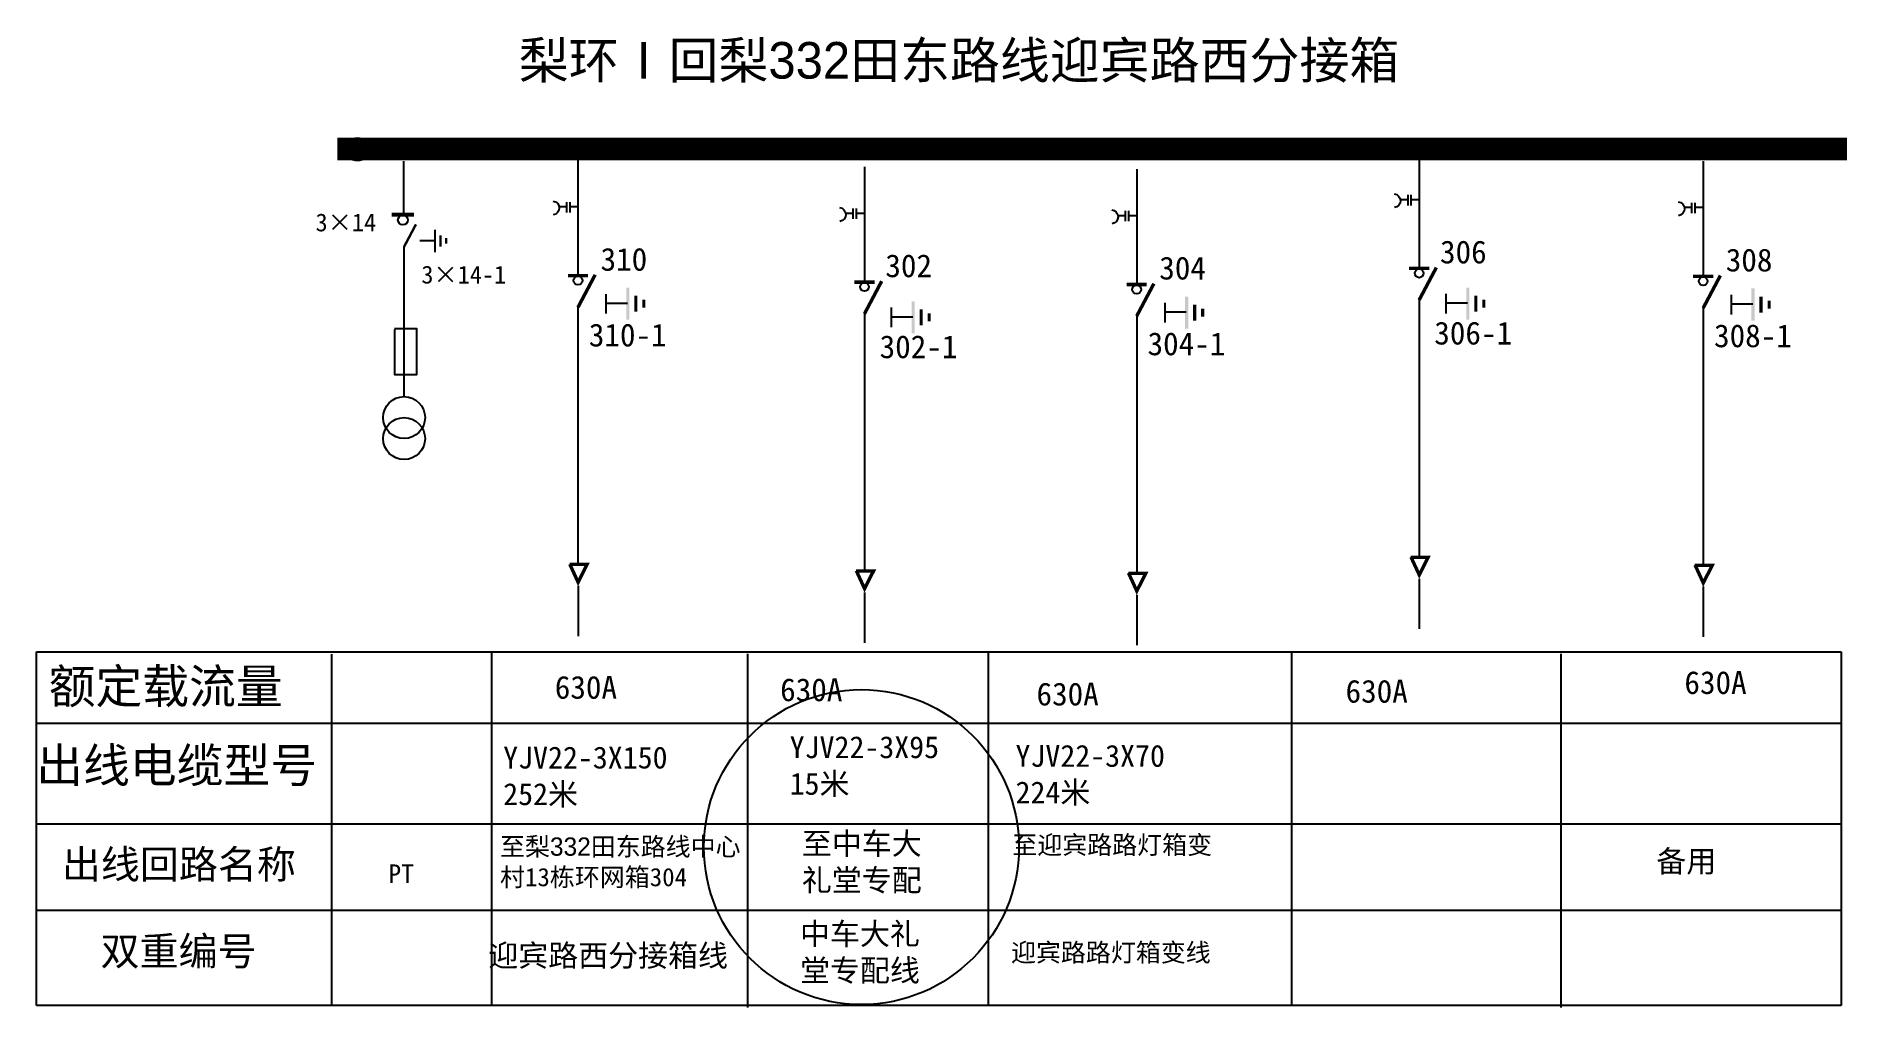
# Model space of a CAD drawing. Extents: x 149 to 870, y -471 to -13.
# Drawn here: x 720.5 to 869.8, y -236.1 to -156.5 of the extents above; entities that cross this region are included whole.
import ezdxf

# ---------------------------------------------------------------- set-up
doc = ezdxf.new("R2010")
doc.units = 0
doc.header["$LTSCALE"] = 0.774411
doc.linetypes.add('CENTER', pattern=[50.8, 31.75, -6.35, 6.35, -6.35])
doc.layers.get('0').update_dxf_attribs({"linetype": 'CONTINUOUS'})
doc.layers.add('2', color=7, linetype='CONTINUOUS')
doc.styles.add('hztxt_txtstyle_0.00_0_0', font='', dxfattribs={"bigfont": 'hztxt.shx'})
doc.styles.add('hztxt_txtstyle_1.88_0_0', font='simkai.ttf', dxfattribs={"height": 1.875})
doc.styles.add('hztxt_txtstyle_2.34_0_0', font='simkai.ttf', dxfattribs={"height": 2.34375})
doc.styles.add('hztxt_txtstyle_2.70_0_0', font='simkai.ttf', dxfattribs={"height": 2.7})
doc.styles.add('hztxt_txtstyle_2.81_0_0', font='simkai.ttf', dxfattribs={"height": 2.8125})
doc.styles.get('hztxt_txtstyle_0.00_0_0').set_extended_font_data('hztxt')

msp = doc.modelspace()

# ---------------------------------------------------------------- texts
at = {"color": 0, "linetype": 'Continuous', "style": 'hztxt_txtstyle_2.70_0_0'}
for s, p in [('3×14', (743.35, -172.5)), ('3×14-1', (752.02, -176.78))]:
    msp.add_text(s, height=1.461, dxfattribs=at).set_placement(p)
at = {"color": 0}
for s, height, style, p in [('310', 1.875, 'hztxt_txtstyle_1.88_0_0', (766.71, -175.73)), ('302', 1.875, 'hztxt_txtstyle_1.88_0_0', (790.05, -176.26)), ('304', 1.875, 'hztxt_txtstyle_1.88_0_0', (812.5, -176.45)), ('306', 1.875, 'hztxt_txtstyle_1.88_0_0', (835.51, -175.13)), ('308', 1.875, 'hztxt_txtstyle_1.88_0_0', (858.93, -175.79)), ('310-1', 1.875, 'hztxt_txtstyle_1.88_0_0', (765.75, -181.94)), ('306-1', 1.875, 'hztxt_txtstyle_1.88_0_0', (835.04, -181.78)), ('308-1', 1.875, 'hztxt_txtstyle_1.88_0_0', (857.97, -182)), ('302-1', 1.875, 'hztxt_txtstyle_1.88_0_0', (789.58, -182.9)), ('304-1', 1.875, 'hztxt_txtstyle_1.88_0_0', (811.54, -182.66)), ('额定载流量', 2.812, 'hztxt_txtstyle_2.81_0_0', (721.48, -211.2)), ('630A', 1.875, 'hztxt_txtstyle_1.88_0_0', (762.96, -210.82)), ('630A', 1.875, 'hztxt_txtstyle_1.88_0_0', (855.54, -210.43)), ('630A', 1.875, 'hztxt_txtstyle_1.88_0_0', (781.43, -211.02)), ('630A', 1.875, 'hztxt_txtstyle_1.88_0_0', (802.44, -211.37)), ('630A', 1.875, 'hztxt_txtstyle_1.88_0_0', (827.77, -211.14)), ('出线电缆型号', 2.812, 'hztxt_txtstyle_2.81_0_0', (720.46, -217.68)), ('出线回路名称', 2.344, 'hztxt_txtstyle_2.34_0_0', (722.56, -225.57)), ('双重编号', 2.344, 'hztxt_txtstyle_2.34_0_0', (725.73, -232.68))]:
    msp.add_text(s, height=height, dxfattribs=dict(at, style=style)).set_placement(p)
at = {"color": 0, "attachment_point": 1, "style": 'hztxt_txtstyle_0.00_0_0'}
for s, insert, char_height, width in [('{\\fSimSun|b0|i0|c134|p2;\\C256;梨环Ⅰ回\\C7;梨\\f\uffbfﾬￌﾣﾤ_GB2312|b0|i0|c134|p49;332\\fSimSun|b0|i0|c134|p2;田东路线迎宾路西分接箱}', (760.01, -156.98), 3, 102.7785), ('{\\fSimSun|b0|i0|c134|p2;YJV22-3X150 252米}', (758.73, -214.74), 1.8, 10.6857), ('{\\fSimSun|b0|i0|c134|p2;YJV22-3X95 15米}', (782.21, -213.89), 1.8, 10.6857), ('{\\fSimSun|b0|i0|c134|p2;YJV22-3X70 224米}', (800.72, -214.6), 1.8, 10.6857), ('{\\fSimSun|b0|i0|c134|p2;至梨\\f\uffbfﾬￌﾣﾤ_GB2312|b0|i0|c134|p49;332\\fSimSun|b0|i0|c134|p2;田东路线中心村13栋环网箱304}', (758.47, -222.19), 1.5, 20.6341), ('{\\fSimSun|b0|i0|c134|p2;至迎宾路路灯箱变}', (800.46, -222.05), 1.5, 20.6341), ('{\\fSimSun|b0|i0|c134|p2;迎宾路路灯箱变线}', (800.35, -230.87), 1.5, 20.6341)]:
    msp.add_mtext(s, dxfattribs=dict(at, insert=insert, char_height=char_height, width=width))
at = {"color": 0, "linetype": 'Continuous', "insert": (749.32, -224.4), "char_height": 1.5388, "width": 9.4916, "attachment_point": 1, "style": 'hztxt_txtstyle_0.00_0_0'}
msp.add_mtext('{\\fSimSun|b0|i0|c134|p2;\\C7;PT}', dxfattribs=at)
at = {"layer": '2', "color": 0, "char_height": 2, "attachment_point": 1, "style": 'hztxt_txtstyle_0.00_0_0'}
for s, insert, width in [('{\\fSimSun|b0|i0|c134|p2;\\H0.9x;\\C256;至中车大礼堂专配}', (783.21, -221.79), 10.7144), ('{\\fSimSun|b0|i0|c134|p2;\\H0.9x;\\C256;备用}', (853.24, -223.24), 10.7144), ('{\\fSimSun|b0|i0|c134|p2;\\H0.9x;\\C256;中车大礼堂专配线}', (783.06, -229.19), 10.7144), ('{\\fSimSun|b0|i0|c134|p2;\\H0.9x;\\C256;迎宾路西分接箱线}', (757.51, -230.97), 20.804)]:
    msp.add_mtext(s, dxfattribs=dict(at, insert=insert, width=width))

# ---------------------------------------------------------------- blocks, each defined once
blk = doc.blocks.new('JD')
for points in [[(-2, 0.2), (-2, -0.2), (2, 0.2), (2, -0.2)], [(1, -1.2), (1, -0.8), (-1, -1.2), (-1, -0.8)], [(-0.5, -1.8), (-0.5, -2.2), (0.5, -1.8), (0.5, -2.2)]]:
    blk.add_trace(points)

# ---------------------------------------------------------------- linework, layer by layer
at = {"color": 0}
for p, q in [((750.57, -166.74), (750.57, -171.07)), ((764.86, -166.68), (764.86, -176.1)), ((788.34, -167.21), (788.34, -176.63)), ((833.8, -166.09), (833.8, -175.5)), ((857.08, -166.74), (857.08, -176.16)), ((810.65, -167.4), (810.65, -176.82)), ((750.59, -173.75), (750.59, -186.02)), ((751.89, -173.26), (753.13, -173.26)), ((764.86, -178.66), (764.86, -199.85)), ((767.15, -178.39), (768.92, -178.39)), ((788.34, -179.19), (788.34, -200.39)), ((812.95, -179.11), (814.71, -179.11)), ((833.8, -178.06), (833.8, -199.26)), ((836, -178.37), (837.77, -178.37)), ((857.08, -178.72), (857.08, -199.92)), ((859.37, -178.45), (861.14, -178.45)), ((790.54, -179.5), (792.3, -179.5)), ((810.65, -179.38), (810.65, -200.58)), ((720.48, -235.98), (720.49, -206.98)), ((720.49, -206.98), (868.38, -206.98)), ((744.65, -207.16), (744.65, -235.96)), ((778.75, -207.13), (778.75, -236.12)), ((798.49, -206.98), (798.49, -235.96)), ((823.35, -206.98), (823.35, -235.96)), ((845.42, -207.13), (845.42, -236.14)), ((868.38, -206.98), (868.38, -235.98)), ((720.55, -212.83), (868.38, -212.83)), ((720.55, -221.08), (868.38, -221.08)), ((720.55, -228.16), (868.38, -228.16)), ((868.38, -235.96), (720.48, -235.96))]:
    msp.add_line(p, q, dxfattribs=at)
at = {"color": 0, "linetype": 'CENTER'}
for p, q in [((764.87, -201.57), (764.87, -205.69)), ((833.81, -200.98), (833.81, -205.1)), ((788.35, -202.11), (788.35, -206.23)), ((810.66, -202.3), (810.66, -206.42)), ((857.09, -201.63), (857.09, -205.75))]:
    msp.add_line(p, q, dxfattribs=at)
at = {"color": 0, "linetype": 'Continuous'}
msp.add_line((757.77, -206.96), (757.77, -235.96), dxfattribs=at)
at = {"color": 0}
for points, const_width in [([(745.14, -165.75), (868.88, -165.75)], 1.88), ([(749.58, -171.13), (751.43, -171.13)], 0.313), ([(750.59, -173.8), (751.58, -171.93)], 0.197), ([(764.03, -176.13), (765.69, -176.13)], 0.281), ([(764.86, -178.73), (766.27, -176.06)], 0.281), ([(832.97, -175.54), (834.63, -175.54)], 0.281), ([(833.8, -178.13), (835.21, -175.47)], 0.281), ([(856.25, -176.19), (857.91, -176.19)], 0.281), ([(857.08, -178.79), (858.49, -176.12)], 0.281), ([(787.51, -176.67), (789.17, -176.67)], 0.281), ([(788.34, -179.26), (789.75, -176.59)], 0.281), ([(809.82, -176.86), (811.48, -176.86)], 0.281), ([(810.65, -179.45), (812.06, -176.79)], 0.281), ([(764.17, -199.81), (765.6, -199.81), (764.87, -201.27), (764.19, -199.79)], 0.281), ([(833.11, -199.22), (834.54, -199.22), (833.81, -200.67), (833.13, -199.2)], 0.281), ([(856.39, -199.88), (857.82, -199.88), (857.09, -201.33), (856.41, -199.85)], 0.281), ([(787.65, -200.35), (789.08, -200.35), (788.35, -201.8), (787.67, -200.32)], 0.281), ([(809.96, -200.54), (811.39, -200.54), (810.66, -201.99), (809.98, -200.51)], 0.281)]:
    msp.add_lwpolyline(points, dxfattribs=dict(at, const_width=const_width))
for points in [[(762.82, -170.02, -0.877934), (762.84, -171.16)], [(831.76, -169.42, -0.877934), (831.78, -170.56)], [(855.04, -170.08, -0.877934), (855.06, -171.22)], [(786.3, -170.55, -0.877934), (786.32, -171.69)], [(808.61, -170.74, -0.877934), (808.63, -171.88)]]:
    msp.add_lwpolyline(points, format="xyb", dxfattribs=at)
for points in [[(763.92, -170.1), (763.92, -170.96)], [(764.18, -170.1), (764.18, -170.96)], [(832.86, -169.91), (832.26, -169.91)], [(832.86, -169.51), (832.86, -170.37)], [(833.12, -169.51), (833.12, -170.37)], [(833.8, -169.91), (833.12, -169.91)], [(856.13, -170.17), (856.13, -171.02)], [(856.4, -170.17), (856.4, -171.02)], [(763.92, -170.5), (763.32, -170.5)], [(764.86, -170.5), (764.18, -170.5)], [(787.4, -171.03), (786.8, -171.03)], [(787.4, -170.64), (787.4, -171.49)], [(787.66, -170.64), (787.66, -171.49)], [(788.34, -171.03), (787.66, -171.03)], [(809.71, -171.22), (809.11, -171.22)], [(809.71, -170.83), (809.71, -171.68)], [(809.97, -170.83), (809.97, -171.68)], [(810.65, -171.22), (809.97, -171.22)], [(856.13, -170.56), (855.54, -170.56)], [(857.08, -170.56), (856.4, -170.56)], [(767.15, -177.64), (767.15, -179.25)], [(836, -177.63), (836, -179.23)], [(859.37, -177.7), (859.37, -179.31)], [(790.54, -178.75), (790.54, -180.36)], [(812.95, -178.36), (812.95, -179.97)], [(749.81, -180.55), (749.81, -184.23), (751.64, -184.23), (751.64, -180.5), (749.81, -180.5)]]:
    msp.add_lwpolyline(points, dxfattribs=at)
for centre, radius in [((746.78, -165.77), 0.933), ((750.51, -171.57), 0.401), ((764.86, -176.53), 0.36), ((833.8, -175.94), 0.36), ((788.34, -177.06), 0.36), ((810.65, -177.26), 0.36), ((857.08, -176.59), 0.36)]:
    msp.add_circle(centre, radius, dxfattribs=at)
at = {"color": 1, "linetype": 'Continuous'}
msp.add_circle((788.09, -222.98), 12.91, dxfattribs=at)
at = {"layer": '2', "color": 0}
for centre in [(750.61, -187.77), (750.61, -189.49)]:
    msp.add_circle(centre, 1.72, dxfattribs=at)

# ---------------------------------------------------------------- block references
at = {"color": 0, "rotation": 90}
for p, xscale, yscale, zscale in [((753.14, -173.29), 0.4600705460528616, 0.4600705460528616, 0.4600705460529209), ((768.95, -178.44), 0.65625, 0.65625, 0.65625), ((837.79, -178.42), 0.65625, 0.65625, 0.65625), ((861.17, -178.5), 0.65625, 0.65625, 0.65625), ((792.33, -179.55), 0.65625, 0.65625, 0.65625), ((814.74, -179.16), 0.65625, 0.65625, 0.65625)]:
    msp.add_blockref('JD', p, dxfattribs=dict(at, xscale=xscale, yscale=yscale, zscale=zscale))

msp.set_redraw_order([(e.dxf.handle, doc.entitydb.next_handle()) for e in msp.query("TEXT MTEXT ATTDEF DIMENSION ARC_DIMENSION")])  # texts and dimensions are drawn at this point

doc.saveas('drawing.dxf')
